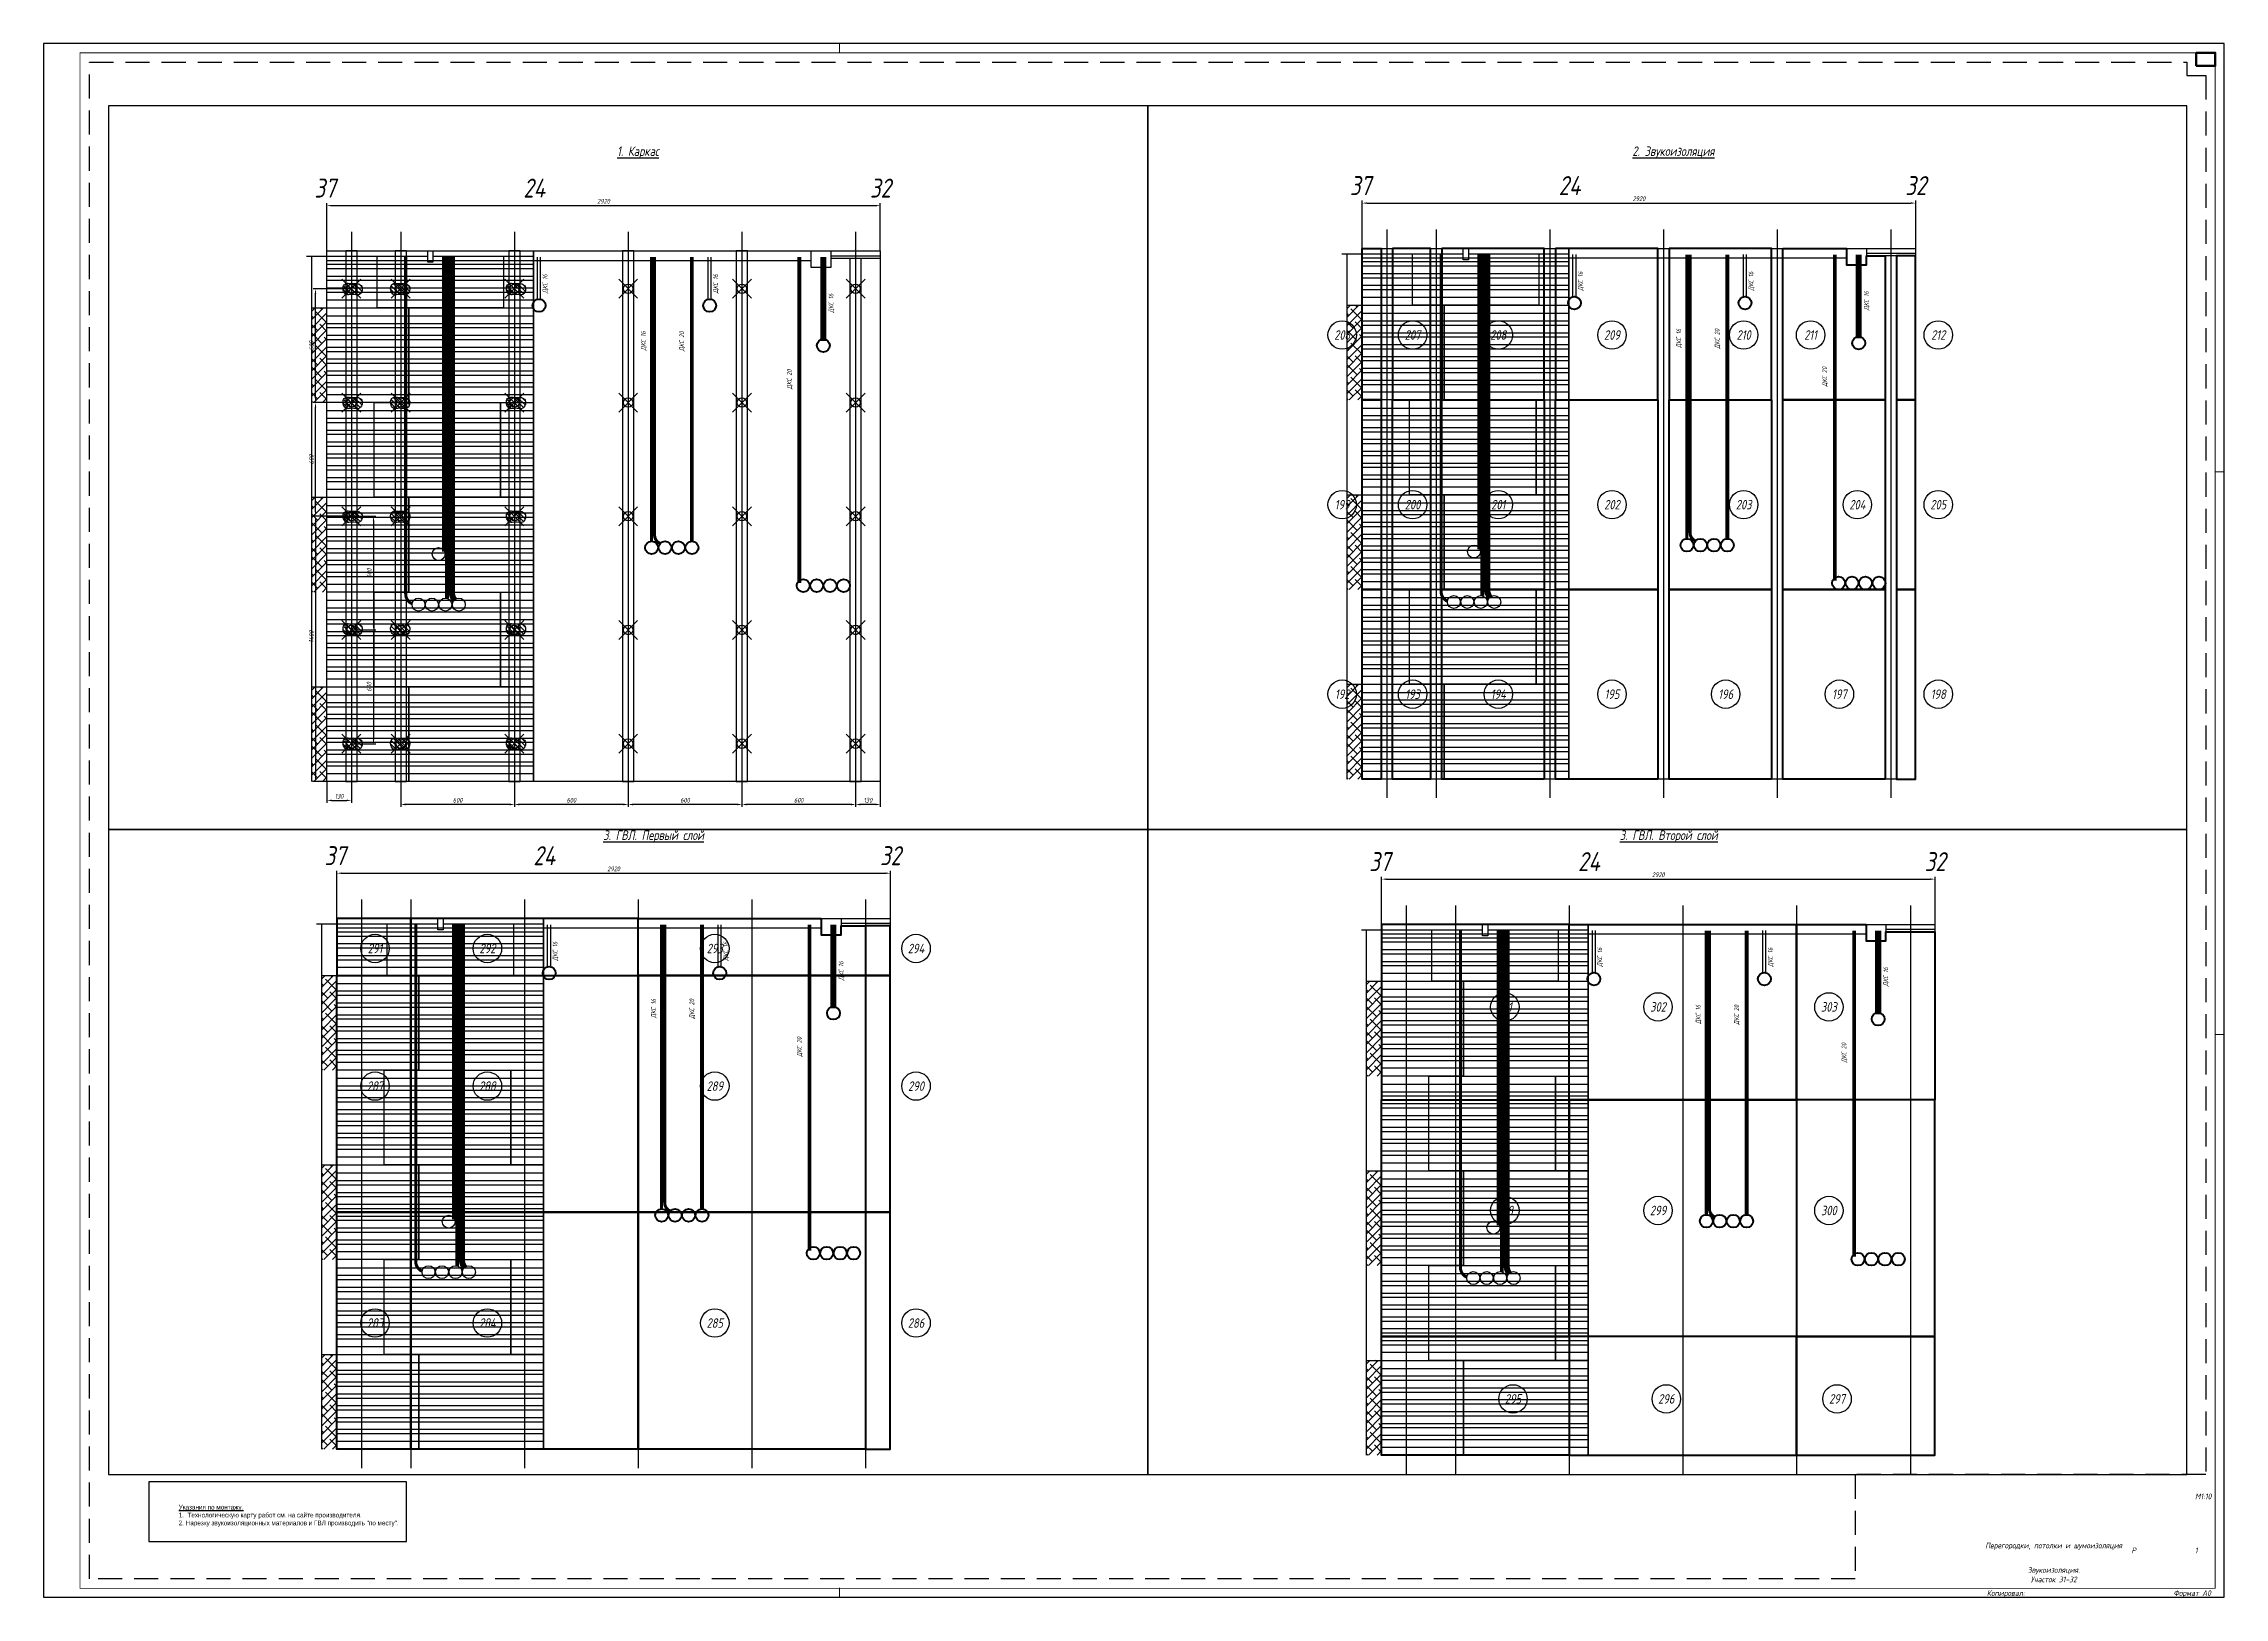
# Paper-space layout 'уч 31-32' of a CAD drawing. Header units: millimetres. Extents: x 0 to 1151, y 10 to 829.
# The model-space entities are those that its viewports show. They can reach past a viewport. Long polylines and large blocks are cut down to what shows.
import ezdxf
from ezdxf.enums import TextEntityAlignment as Align

# ---------------------------------------------------------------- set-up
doc = ezdxf.new("R2010")
doc.units = ezdxf.units.MM
doc.header["$PDMODE"] = 35
doc.header["$PDSIZE"] = 50
doc.linetypes.add('DASHDOT', pattern=[25.4, 12.7, -6.35, 0, -6.35])
doc.linetypes.add('DASHED', pattern=[19.05, 12.7, -6.35])
for name, color, linetype in [('01 Черновое', 7, 'Continuous'), ('02 Розетки', 7, 'Continuous'), ('02 ЭОМ и СС', 7, 'Continuous'), ('03 Потолок', 7, 'Continuous'), ('04 Освещение', 7, 'Continuous'), ('05 Слаботочка', 7, 'Continuous'), ('06 Авт-ка климата', 7, 'Continuous'), ('101 Крепление', 7, 'Continuous'), ('101 Крепление размеры', 7, 'Continuous'), ('102 Звукоизоляция', 7, 'Continuous'), ('103 ГВЛ слой 1', 7, 'Continuous'), ('104 ГВЛ слой 2', 7, 'Continuous'), ('stamp', 7, 'Continuous')]:
    doc.layers.add(name, color=color, linetype=linetype)
doc.layers.add('100 noprint', color=1, linetype='Continuous', plot=False)
doc.styles.get("Standard").update_dxf_attribs({"font": 'arial.ttf'})
doc.styles.add('ГОСТ-ISOCPEUR', font='isocpeui.ttf', dxfattribs={"width": 0.8})
doc.dimstyles.new('ISO-25', dxfattribs={"dimtxt": 2.5, "dimasz": 2.5, "dimexe": 1.25, "dimexo": 0.625, "dimtad": 1, "dimtxsty": 'Standard', "dimcen": 2.5, "dimadec": 0, "dimazin": 0, "dimtfac": 1, "dimtmove": 0, "dimatfit": 3, "dimfxl": 1, "dimarcsym": 0})

psp = doc.layouts.new('уч 31-32')

# ---------------------------------------------------------------- texts
at = {"layer": 'stamp', "linetype": 'Continuous', "lineweight": 35, "style": 'ГОСТ-ISOCPEUR', "width": 0.8}
psp.add_text('М1:10', height=3, dxfattribs=at).set_placement((1143.9, 61.3), align=Align.RIGHT)
at = {"layer": 'stamp', "lineweight": 35, "style": 'ГОСТ-ISOCPEUR', "width": 0.8}
for s, p in [('Копировал:', (1025.4, 10.3)), ('Формат А0', (1123.9, 10.3))]:
    psp.add_text(s, height=3, dxfattribs=at).set_placement(p)
at = {"layer": 'stamp', "ltscale": 100, "style": 'ГОСТ-ISOCPEUR'}
for s, insert, char_height, width, attachment_point in [('{\\pxqc;\\L1. Каркас}', (313.6, 768.7), 5, 57.169, 8), ('{\\pxqc;\\L2. Звукоизоляция}', (860, 768.7), 5, 57.169, 8), ('{\\pxqc;\\L3. ГВЛ. Первый слой}', (321.9, 407.8), 5, 73.764, 8), ('{\\pxqc;\\L3. ГВЛ. Второй слой}', (857.6, 407.8), 5, 73.764, 8), ('{\\pxqc;Р}', (1092.9, 34.3), 3, 20, 4), ('\\pxqc;1', (1125.9, 34.3), 3, 20, 4)]:
    psp.add_mtext(s, dxfattribs=dict(at, insert=insert, char_height=char_height, width=width, attachment_point=attachment_point))
at = {"layer": 'stamp', "lineweight": 35, "char_height": 3, "width": 70.157, "attachment_point": 5, "style": 'ГОСТ-ISOCPEUR'}
for s, insert in [('{Перегородки, потолки и шумоизоляция}', (1060.7, 36.5)), ('{Звукоизоляция.\\PУчасток 31-32}', (1060.7, 21.5))]:
    psp.add_mtext(s, dxfattribs=dict(at, insert=insert))

msp = doc.modelspace()

# ---------------------------------------------------------------- texts
at = {"insert": (-58925.764, -28440.575), "char_height": 500, "width": 28925.35127, "attachment_point": 1, "style": 'ГОСТ-ISOCPEUR'}
msp.add_mtext('{\\fUbuntu|b0|i0|c0|p34;\\LУказания по монтажу.\\P\\l1.  Технологическую карту работ см. на сайте производителя.\\P2. Нарезку звукоизоляционных материалов и ГВЛ производить "по месту".}', dxfattribs=at)
at = {"layer": '01 Черновое', "style": 'ГОСТ-ISOCPEUR', "width": 0.8}
for s, p in [('37', (118035.72, 3226.61)), ('24', (119138.849, 3226.61)), ('32', (120965.907, 3226.61))]:
    msp.add_text(s, height=100, dxfattribs=at).set_placement(p, align=Align.MIDDLE)
at = {"layer": '02 Розетки', "char_height": 25, "width": 270.31285, "attachment_point": 7, "rotation": 90, "style": 'ГОСТ-ISOCPEUR'}
for insert in [(119935.135, 2365.706), (120502.135, 2165.706)]:
    msp.add_mtext('{ДКС 20}', dxfattribs=dict(at, insert=insert))
at = {"layer": '05 Слаботочка', "char_height": 25, "width": 270.31285, "rotation": 90, "style": 'ГОСТ-ISOCPEUR'}
for insert, attachment_point in [((119183.439, 2671.342), 1), ((120083.439, 2671.342), 1), ((119732.583, 2369.687), 7)]:
    msp.add_mtext('{ДКС 16}', dxfattribs=dict(at, insert=insert, attachment_point=attachment_point))
at = {"layer": '06 Авт-ка климата', "insert": (120692.526, 2568.2), "char_height": 25, "width": 270.31285, "attachment_point": 1, "rotation": 90, "style": 'ГОСТ-ISOCPEUR'}
msp.add_mtext('{ДКС 16}', dxfattribs=at)
at = {"layer": '102 Звукоизоляция', "color": 74, "style": 'ГОСТ-ISOCPEUR', "width": 0.8}
for s, p in [('206', (117938.96, 2438.157)), ('207', (118310.376, 2438.157)), ('208', (118762.582, 2438.157)), ('209', (119362.582, 2438.157)), ('210', (120057.412, 2438.157)), ('211', (120410.459, 2438.157)), ('212', (121084.146, 2438.157)), ('199', (117938.96, 1542.955)), ('200', (118310.376, 1542.955)), ('201', (118762.582, 1542.955)), ('202', (119362.582, 1542.955)), ('203', (120057.412, 1542.955)), ('204', (120657.412, 1542.955)), ('205', (121084.146, 1542.955)), ('192', (117938.96, 542.955)), ('193', (118310.376, 542.955)), ('194', (118762.582, 542.955)), ('195', (119362.582, 542.955)), ('196', (119962.582, 542.955)), ('197', (120562.582, 542.955)), ('198', (121084.146, 542.955))]:
    msp.add_text(s, height=50, dxfattribs=at).set_placement(p, align=Align.MIDDLE)
at = {"layer": '103 ГВЛ слой 1', "color": 6, "style": 'ГОСТ-ISOCPEUR', "width": 0.8}
for s, p in [('291', (118245.964, 2736.83)), ('292', (118838.839, 2736.83)), ('293', (120038.839, 2736.83)), ('294', (121100.734, 2736.83)), ('287', (118245.964, 2010.79)), ('288', (118838.839, 2010.79)), ('289', (120038.839, 2010.79)), ('290', (121100.734, 2010.79)), ('283', (118245.964, 760.79)), ('284', (118838.839, 760.79)), ('285', (120038.839, 760.79)), ('286', (121100.734, 760.79))]:
    msp.add_text(s, height=50, dxfattribs=at).set_placement(p, align=Align.MIDDLE)
at = {"layer": '104 ГВЛ слой 2', "color": 3, "style": 'ГОСТ-ISOCPEUR', "width": 0.8}
for s, p in [('301', (118694.761, 2460.033)), ('302', (119503.53, 2460.033)), ('303', (120404.907, 2460.033)), ('298', (118694.761, 1385.79)), ('299', (119503.53, 1385.79)), ('300', (120404.907, 1385.79)), ('295', (118737.978, 391.807)), ('296', (119546.747, 391.807)), ('297', (120448.123, 391.807))]:
    msp.add_text(s, height=50, dxfattribs=at).set_placement(p, align=Align.MIDDLE)

# ---------------------------------------------------------------- blocks, each defined once
blk = doc.blocks.new('*D393')
at = {"layer": '101 Крепление размеры', "color": 0, "lineweight": -2}
for p, q in [((118175, 1495), (117973, 1495)), ((117985, 1470), (117985, 120)), ((118175, 95), (117973, 95))]:
    blk.add_line(p, q, dxfattribs=at)
at = {"layer": '101 Крепление размеры', "color": 0}
for points in [[(117989, 1470), (117981, 1470), (117985, 1495)], [(117981, 120), (117989, 120), (117985, 95)]]:
    blk.add_solid(points, dxfattribs=at)
at = {"layer": 'Defpoints', "color": 0}
for p in [(118175, 1495), (117985, 95), (118175, 95)]:
    blk.add_point(p, dxfattribs=at)
at = {"layer": '101 Крепление размеры', "color": 0, "insert": (117963, 860), "char_height": 25, "attachment_point": 5, "rotation": 90, "style": 'ГОСТ-ISOCPEUR'}
blk.add_mtext('1400', dxfattribs=at)
blk = doc.blocks.new('*D394')
at = {"layer": '101 Крепление размеры', "color": 0, "lineweight": -2}
for p, q in [((118175, 2095), (117973, 2095)), ((117985, 1520), (117985, 2070)), ((118175, 1495), (117973, 1495))]:
    blk.add_line(p, q, dxfattribs=at)
at = {"layer": '101 Крепление размеры', "color": 0}
for points in [[(117989, 2070), (117981, 2070), (117985, 2095)], [(117981, 1520), (117989, 1520), (117985, 1495)]]:
    blk.add_solid(points, dxfattribs=at)
at = {"layer": 'Defpoints', "color": 0}
for p in [(117985, 2095), (118175, 2095), (118175, 1495)]:
    blk.add_point(p, dxfattribs=at)
at = {"layer": '101 Крепление размеры', "color": 0, "insert": (117963, 1795), "char_height": 25, "attachment_point": 5, "rotation": 90, "style": 'ГОСТ-ISOCPEUR'}
blk.add_mtext('600', dxfattribs=at)
blk = doc.blocks.new('*D395')
at = {"layer": '101 Крепление размеры', "color": 0, "lineweight": -2}
for p, q in [((118175, 2695), (117973, 2695)), ((117985, 2120), (117985, 2670)), ((118175, 2095), (117973, 2095))]:
    blk.add_line(p, q, dxfattribs=at)
at = {"layer": '101 Крепление размеры', "color": 0}
for points in [[(117989, 2670), (117981, 2670), (117985, 2695)], [(117981, 2120), (117989, 2120), (117985, 2095)]]:
    blk.add_solid(points, dxfattribs=at)
at = {"layer": 'Defpoints', "color": 0}
for p in [(117985, 2695), (118175, 2695), (118175, 2095)]:
    blk.add_point(p, dxfattribs=at)
at = {"layer": '101 Крепление размеры', "color": 0, "insert": (117963, 2395), "char_height": 25, "attachment_point": 5, "rotation": 90, "style": 'ГОСТ-ISOCPEUR'}
blk.add_mtext('600', dxfattribs=at)
blk = doc.blocks.new('*D396')
at = {"layer": '101 Крепление размеры', "color": 0, "lineweight": -2}
for p, q in [((118174, 1495), (118303, 1495)), ((118291, 1470), (118291, 920)), ((118175, 895), (118303, 895))]:
    blk.add_line(p, q, dxfattribs=at)
at = {"layer": '101 Крепление размеры', "color": 0}
for points in [[(118295, 1470), (118287, 1470), (118291, 1495)], [(118287, 920), (118295, 920), (118291, 895)]]:
    blk.add_solid(points, dxfattribs=at)
at = {"layer": 'Defpoints', "color": 0}
for p in [(118174, 1495), (118175, 895), (118291, 895)]:
    blk.add_point(p, dxfattribs=at)
at = {"layer": '101 Крепление размеры', "color": 0, "insert": (118268, 1195), "char_height": 25, "attachment_point": 5, "rotation": 90, "style": 'ГОСТ-ISOCPEUR'}
blk.add_mtext('600', dxfattribs=at)
blk = doc.blocks.new('*D397')
at = {"layer": '101 Крепление размеры', "color": 0, "lineweight": -2}
for p, q in [((118175, 895), (118303, 895)), ((118291, 870), (118291, 320)), ((118175, 295), (118303, 295))]:
    blk.add_line(p, q, dxfattribs=at)
at = {"layer": '101 Крепление размеры', "color": 0}
for points in [[(118295, 870), (118287, 870), (118291, 895)], [(118287, 320), (118295, 320), (118291, 295)]]:
    blk.add_solid(points, dxfattribs=at)
at = {"layer": 'Defpoints', "color": 0}
for p in [(118175, 895), (118175, 295), (118291, 295)]:
    blk.add_point(p, dxfattribs=at)
at = {"layer": '101 Крепление размеры', "color": 0, "insert": (118268, 595), "char_height": 25, "attachment_point": 5, "rotation": 90, "style": 'ГОСТ-ISOCPEUR'}
blk.add_mtext('600', dxfattribs=at)
blk = doc.blocks.new('*D398')
at = {"layer": '101 Крепление размеры', "color": 0, "lineweight": -2}
for p, q in [((118045, 95), (118045, -17)), ((118175, 95), (118175, -17)), ((118070, -4), (118150, -4))]:
    blk.add_line(p, q, dxfattribs=at)
at = {"layer": '101 Крепление размеры', "color": 0}
for points in [[(118070, 0), (118070, -8), (118045, -4)], [(118150, -8), (118150, 0), (118175, -4)]]:
    blk.add_solid(points, dxfattribs=at)
at = {"layer": 'Defpoints', "color": 0}
for p in [(118045, 95), (118175, 95), (118175, -4)]:
    blk.add_point(p, dxfattribs=at)
at = {"layer": '101 Крепление размеры', "color": 0, "insert": (118110, 18), "char_height": 25, "attachment_point": 5, "style": 'ГОСТ-ISOCPEUR'}
blk.add_mtext('130', dxfattribs=at)
blk = doc.blocks.new('*D399')
at = {"layer": '101 Крепление размеры', "color": 0, "lineweight": -2}
for p, q in [((120835, 95), (120835, -38)), ((120965, 95), (120965, -38)), ((120940, -26), (120860, -26))]:
    blk.add_line(p, q, dxfattribs=at)
at = {"layer": '101 Крепление размеры', "color": 0}
for points in [[(120860, -21), (120860, -30), (120835, -26)], [(120940, -30), (120940, -21), (120965, -26)]]:
    blk.add_solid(points, dxfattribs=at)
at = {"layer": 'Defpoints', "color": 0}
for p in [(120835, 95), (120965, 95), (120835, -26)]:
    blk.add_point(p, dxfattribs=at)
at = {"layer": '101 Крепление размеры', "color": 0, "insert": (120900, -3), "char_height": 25, "attachment_point": 5, "style": 'ГОСТ-ISOCPEUR'}
blk.add_mtext('130', dxfattribs=at)
blk = doc.blocks.new('*D400')
at = {"layer": '101 Крепление размеры', "color": 0, "lineweight": -2}
for p, q in [((120235, 95), (120235, -38)), ((120835, 95), (120835, -38)), ((120810, -26), (120260, -26))]:
    blk.add_line(p, q, dxfattribs=at)
at = {"layer": '101 Крепление размеры', "color": 0}
for points in [[(120260, -21), (120260, -30), (120235, -26)], [(120810, -30), (120810, -21), (120835, -26)]]:
    blk.add_solid(points, dxfattribs=at)
at = {"layer": 'Defpoints', "color": 0}
for p in [(120235, 95), (120835, 95), (120235, -26)]:
    blk.add_point(p, dxfattribs=at)
at = {"layer": '101 Крепление размеры', "color": 0, "insert": (120535, -3), "char_height": 25, "attachment_point": 5, "style": 'ГОСТ-ISOCPEUR'}
blk.add_mtext('600', dxfattribs=at)
blk = doc.blocks.new('*D401')
at = {"layer": '101 Крепление размеры', "color": 0, "lineweight": -2}
for p, q in [((119635, 95), (119635, -38)), ((120235, 95), (120235, -38)), ((120210, -26), (119660, -26))]:
    blk.add_line(p, q, dxfattribs=at)
at = {"layer": '101 Крепление размеры', "color": 0}
for points in [[(119660, -21), (119660, -30), (119635, -26)], [(120210, -30), (120210, -21), (120235, -26)]]:
    blk.add_solid(points, dxfattribs=at)
at = {"layer": 'Defpoints', "color": 0}
for p in [(119635, 95), (120235, 95), (119635, -26)]:
    blk.add_point(p, dxfattribs=at)
at = {"layer": '101 Крепление размеры', "color": 0, "insert": (119935, -3), "char_height": 25, "attachment_point": 5, "style": 'ГОСТ-ISOCPEUR'}
blk.add_mtext('600', dxfattribs=at)
blk = doc.blocks.new('*D402')
at = {"layer": '101 Крепление размеры', "color": 0, "lineweight": -2}
for p, q in [((119035, 95), (119035, -38)), ((119635, 95), (119635, -38)), ((119610, -26), (119060, -26))]:
    blk.add_line(p, q, dxfattribs=at)
at = {"layer": '101 Крепление размеры', "color": 0}
for points in [[(119060, -21), (119060, -30), (119035, -26)], [(119610, -30), (119610, -21), (119635, -26)]]:
    blk.add_solid(points, dxfattribs=at)
at = {"layer": 'Defpoints', "color": 0}
for p in [(119035, 95), (119635, 95), (119035, -26)]:
    blk.add_point(p, dxfattribs=at)
at = {"layer": '101 Крепление размеры', "color": 0, "insert": (119335, -3), "char_height": 25, "attachment_point": 5, "style": 'ГОСТ-ISOCPEUR'}
blk.add_mtext('600', dxfattribs=at)
blk = doc.blocks.new('*D403')
at = {"layer": '101 Крепление размеры', "color": 0, "lineweight": -2}
for p, q in [((118435, 95), (118435, -38)), ((119035, 95), (119035, -38)), ((119010, -26), (118460, -26))]:
    blk.add_line(p, q, dxfattribs=at)
at = {"layer": '101 Крепление размеры', "color": 0}
for points in [[(118460, -21), (118460, -30), (118435, -26)], [(119010, -30), (119010, -21), (119035, -26)]]:
    blk.add_solid(points, dxfattribs=at)
at = {"layer": 'Defpoints', "color": 0}
for p in [(118435, 95), (119035, 95), (118435, -26)]:
    blk.add_point(p, dxfattribs=at)
at = {"layer": '101 Крепление размеры', "color": 0, "insert": (118735, -3), "char_height": 25, "attachment_point": 5, "style": 'ГОСТ-ISOCPEUR'}
blk.add_mtext('600', dxfattribs=at)
blk = doc.blocks.new('*D418')
at = {"layer": '01 Черновое', "color": 0, "lineweight": -2}
for p, q in [((118045, 2895), (118045, 3147)), ((118070, 3134), (120940, 3134)), ((120965, 2895), (120965, 3147))]:
    blk.add_line(p, q, dxfattribs=at)
at = {"layer": '01 Черновое', "color": 0}
for points in [[(118070, 3138), (118070, 3130), (118045, 3134)], [(120940, 3130), (120940, 3138), (120965, 3134)]]:
    blk.add_solid(points, dxfattribs=at)
at = {"layer": 'Defpoints', "color": 0}
for p in [(120965, 3134), (118045, 2895), (120965, 2895)]:
    blk.add_point(p, dxfattribs=at)
at = {"layer": '01 Черновое', "color": 0, "insert": (119505, 3157), "char_height": 25, "attachment_point": 5, "style": 'ГОСТ-ISOCPEUR'}
blk.add_mtext('2920', dxfattribs=at)

# ---------------------------------------------------------------- dimensions: what is measured, and where the dimension line sits
at = {"layer": '01 Черновое'}
dim = msp.add_linear_dim(base=(120964.702, 3134.111), p1=(118044.702, 2895.176), p2=(120964.702, 2895.176), dimstyle='ISO-25', override={"dimtxt": 25, "dimasz": 25, "dimexe": 12.5, "dimexo": 0, "dimgap": 10, "dimtxsty": 'ГОСТ-ISOCPEUR'}, dxfattribs=at)
dim.commit()
dim.dimension.update_dxf_attribs({"geometry": '*D418', "text_midpoint": (119504.702, 3156.611)})
at = {"layer": '101 Крепление размеры'}
for base, p1, p2, picture, middle in [((117985.025, 2695.176), (118174.702, 2095.176), (118174.702, 2695.176), '*D395', (117962.525, 2395.176)), ((117985.025, 2095.176), (118174.702, 1495.176), (118174.702, 2095.176), '*D394', (117962.525, 1795.176)), ((118290.903, 895.176), (118174.077, 1495.176), (118174.702, 895.176), '*D396', (118268.403, 1195.176)), ((118290.903, 295.176), (118174.702, 895.176), (118174.702, 295.176), '*D397', (118268.403, 595.176))]:
    dim = msp.add_linear_dim(base=base, p1=p1, p2=p2, angle=90, dimstyle='ISO-25', override={"dimtxt": 25, "dimasz": 25, "dimexe": 12.5, "dimexo": 0, "dimgap": 10, "dimlfac": 1, "dimtxsty": 'ГОСТ-ISOCPEUR'}, dxfattribs=at)
    dim.commit()
    dim.dimension.update_dxf_attribs({"geometry": picture, "text_midpoint": middle})
dim = msp.add_linear_dim(base=(117985.025, 95.176), p1=(118174.702, 1495.176), p2=(118174.702, 95.176), angle=90, dimstyle='ISO-25', override={"dimtxt": 25, "dimasz": 25, "dimexe": 12.5, "dimexo": 0, "dimgap": 10, "dimlfac": 1, "dimtxsty": 'ГОСТ-ISOCPEUR'}, dxfattribs=at)
dim.commit()
dim.dimension.update_dxf_attribs({"geometry": '*D393', "text_midpoint": (117985.025, 859.707), "dimtype": 160})
for base, p1, p2, picture, middle in [((118174.702, -4.283), (118044.702, 95.176), (118174.702, 95.176), '*D398', (118109.702, 18.217)), ((118434.702, -25.663), (119034.702, 95.176), (118434.702, 95.176), '*D403', (118734.702, -3.163)), ((119034.702, -25.663), (119634.702, 95.176), (119034.702, 95.176), '*D402', (119334.702, -3.163)), ((119634.702, -25.663), (120234.702, 95.176), (119634.702, 95.176), '*D401', (119934.702, -3.163)), ((120234.702, -25.663), (120834.702, 95.176), (120234.702, 95.176), '*D400', (120534.702, -3.163)), ((120834.702, -25.663), (120964.702, 95.176), (120834.702, 95.176), '*D399', (120899.702, -3.163))]:
    dim = msp.add_linear_dim(base=base, p1=p1, p2=p2, dimstyle='ISO-25', override={"dimtxt": 25, "dimasz": 25, "dimexe": 12.5, "dimexo": 0, "dimgap": 10, "dimtxsty": 'ГОСТ-ISOCPEUR'}, dxfattribs=at)
    dim.commit()
    dim.dimension.update_dxf_attribs({"geometry": picture, "text_midpoint": middle})

# ---------------------------------------------------------------- hatches: boundary and pattern name
at = {"layer": '01 Черновое'}
h = msp.add_hatch(dxfattribs=at)
h.set_pattern_fill('ANSI38', color=256, scale=10, style=0)
h.set_pattern_definition([(45, (52036.19, 70858.977), (-22.45064, 22.45064), []), (135, (52036.19, 70858.977), (-67.351921, 22.45064), [79.375, -47.625])])
h.paths.add_polyline_path([(118044.702, 2095.176), (118044.702, 2595.176), (117964.702, 2595.176), (117964.702, 2095.176)])
h = msp.add_hatch(dxfattribs=at)
h.set_pattern_fill('ANSI38', color=256, scale=10, style=0)
h.set_pattern_definition([(45, (52036.19, 69858.977), (-22.45064, 22.45064), []), (135, (52036.19, 69858.977), (-67.351921, 22.45064), [79.375, -47.625])])
h.paths.add_polyline_path([(118044.702, 1095.176), (118044.702, 1595.176), (117964.702, 1595.176), (117964.702, 1095.176)])
h = msp.add_hatch(dxfattribs=at)
h.set_pattern_fill('ANSI38', color=256, scale=10, style=0)
h.set_pattern_definition([(45, (52036.19, 68858.977), (-22.45064, 22.45064), []), (135, (52036.19, 68858.977), (-67.351921, 22.45064), [79.375, -47.625])])
h.paths.add_polyline_path([(118044.702, 95.176), (118044.702, 595.176), (117964.702, 595.176), (117964.702, 95.176)])
at = {"layer": '101 Крепление'}
h = msp.add_hatch(dxfattribs=at)
h.set_pattern_fill('ANSI31', color=5, scale=5, angle=180, style=0)
h.set_pattern_definition([(135, (118392.691, 162.156), (11.22532, 11.22532), [])])
edge = h.paths.add_edge_path()
edge.add_spline(control_points=[(118231.854, 2695.519), (118231.854, 2703.549), (118217.055, 2729.354), (118179.539, 2718.651), (118145.486, 2728.524), (118127.637, 2705.809), (118131.771, 2683.132), (118146.626, 2657.215), (118180.416, 2671.062), (118218.143, 2654.421), (118231.854, 2684.303), (118231.854, 2695.519)], knot_values=[0, 0, 0, 0, 24.090393643, 73.187847538, 99.987785304, 121.688894079, 145.296588192, 167.746437552, 198.185834225, 237.512893884, 271.160901543, 271.160901543, 271.160901543, 271.160901543], degree=3, periodic=1)
h = msp.add_hatch(dxfattribs=at)
h.set_pattern_fill('ANSI31', color=5, scale=5, angle=180, style=0)
h.set_pattern_definition([(135, (118643.547, 162.156), (11.22532, 11.22532), [])])
edge = h.paths.add_edge_path()
edge.add_spline(control_points=[(118482.71, 2695.519), (118482.71, 2703.549), (118467.911, 2729.354), (118430.396, 2718.651), (118396.342, 2728.524), (118378.493, 2705.809), (118382.627, 2683.132), (118397.482, 2657.215), (118431.272, 2671.062), (118468.999, 2654.421), (118482.71, 2684.303), (118482.71, 2695.519)], knot_values=[0, 0, 0, 0, 24.090393643, 73.187847538, 99.987785304, 121.688894079, 145.296588192, 167.746437552, 198.185834225, 237.512893884, 271.160901543, 271.160901543, 271.160901543, 271.160901543], degree=3, periodic=1)
h = msp.add_hatch(dxfattribs=at)
h.set_pattern_fill('ANSI31', color=5, scale=5, angle=180, style=0)
h.set_pattern_definition([(135, (119254.504, 162.156), (11.22532, 11.22532), [])])
edge = h.paths.add_edge_path()
edge.add_spline(control_points=[(119093.666, 2695.519), (119093.666, 2703.549), (119078.867, 2729.354), (119041.352, 2718.651), (119007.299, 2728.524), (118989.449, 2705.809), (118993.583, 2683.132), (119008.438, 2657.215), (119042.229, 2671.062), (119079.956, 2654.421), (119093.666, 2684.303), (119093.666, 2695.519)], knot_values=[0, 0, 0, 0, 24.090393643, 73.187847538, 99.987785304, 121.688894079, 145.296588192, 167.746437552, 198.185834225, 237.512893884, 271.160901543, 271.160901543, 271.160901543, 271.160901543], degree=3, periodic=1)
h = msp.add_hatch(dxfattribs=at)
h.set_pattern_fill('ANSI31', color=5, scale=5, angle=180, style=0)
h.set_pattern_definition([(135, (118392.691, -438.432), (11.22532, 11.22532), [])])
edge = h.paths.add_edge_path()
edge.add_spline(control_points=[(118231.854, 2094.93), (118231.854, 2102.96), (118217.055, 2128.766), (118179.539, 2118.062), (118145.486, 2127.935), (118127.637, 2105.221), (118131.771, 2082.544), (118146.626, 2056.626), (118180.416, 2070.473), (118218.143, 2053.833), (118231.854, 2083.714), (118231.854, 2094.93)], knot_values=[0, 0, 0, 0, 24.090393643, 73.187847538, 99.987785304, 121.688894079, 145.296588192, 167.746437552, 198.185834225, 237.512893884, 271.160901543, 271.160901543, 271.160901543, 271.160901543], degree=3, periodic=1)
h = msp.add_hatch(dxfattribs=at)
h.set_pattern_fill('ANSI31', color=5, scale=5, angle=180, style=0)
h.set_pattern_definition([(135, (118643.547, -438.432), (11.22532, 11.22532), [])])
edge = h.paths.add_edge_path()
edge.add_spline(control_points=[(118482.71, 2094.93), (118482.71, 2102.96), (118467.911, 2128.766), (118430.396, 2118.062), (118396.342, 2127.935), (118378.493, 2105.221), (118382.627, 2082.544), (118397.482, 2056.626), (118431.272, 2070.473), (118468.999, 2053.833), (118482.71, 2083.714), (118482.71, 2094.93)], knot_values=[0, 0, 0, 0, 24.090393643, 73.187847538, 99.987785304, 121.688894079, 145.296588192, 167.746437552, 198.185834225, 237.512893884, 271.160901543, 271.160901543, 271.160901543, 271.160901543], degree=3, periodic=1)
h = msp.add_hatch(dxfattribs=at)
h.set_pattern_fill('ANSI31', color=5, scale=5, angle=180, style=0)
h.set_pattern_definition([(135, (119254.504, -438.432), (11.22532, 11.22532), [])])
edge = h.paths.add_edge_path()
edge.add_spline(control_points=[(119093.666, 2094.93), (119093.666, 2102.96), (119078.867, 2128.766), (119041.352, 2118.062), (119007.299, 2127.935), (118989.449, 2105.221), (118993.583, 2082.544), (119008.438, 2056.626), (119042.229, 2070.473), (119079.956, 2053.833), (119093.666, 2083.714), (119093.666, 2094.93)], knot_values=[0, 0, 0, 0, 24.090393643, 73.187847538, 99.987785304, 121.688894079, 145.296588192, 167.746437552, 198.185834225, 237.512893884, 271.160901543, 271.160901543, 271.160901543, 271.160901543], degree=3, periodic=1)
h = msp.add_hatch(dxfattribs=at)
h.set_pattern_fill('ANSI31', color=5, scale=5, angle=180, style=0)
h.set_pattern_definition([(135, (118392.691, -1039.02), (11.22532, 11.22532), [])])
edge = h.paths.add_edge_path()
edge.add_spline(control_points=[(118231.854, 1494.342), (118231.854, 1502.372), (118217.055, 1528.177), (118179.539, 1517.474), (118145.486, 1527.347), (118127.637, 1504.633), (118131.771, 1481.955), (118146.626, 1456.038), (118180.416, 1469.885), (118218.143, 1453.244), (118231.854, 1483.126), (118231.854, 1494.342)], knot_values=[0, 0, 0, 0, 24.090393643, 73.187847538, 99.987785304, 121.688894079, 145.296588192, 167.746437552, 198.185834225, 237.512893884, 271.160901543, 271.160901543, 271.160901543, 271.160901543], degree=3, periodic=1)
h = msp.add_hatch(dxfattribs=at)
h.set_pattern_fill('ANSI31', color=5, scale=5, angle=180, style=0)
h.set_pattern_definition([(135, (118643.547, -1039.02), (11.22532, 11.22532), [])])
edge = h.paths.add_edge_path()
edge.add_spline(control_points=[(118482.71, 1494.342), (118482.71, 1502.372), (118467.911, 1528.177), (118430.396, 1517.474), (118396.342, 1527.347), (118378.493, 1504.633), (118382.627, 1481.955), (118397.482, 1456.038), (118431.272, 1469.885), (118468.999, 1453.244), (118482.71, 1483.126), (118482.71, 1494.342)], knot_values=[0, 0, 0, 0, 24.090393643, 73.187847538, 99.987785304, 121.688894079, 145.296588192, 167.746437552, 198.185834225, 237.512893884, 271.160901543, 271.160901543, 271.160901543, 271.160901543], degree=3, periodic=1)
h = msp.add_hatch(dxfattribs=at)
h.set_pattern_fill('ANSI31', color=5, scale=5, angle=180, style=0)
h.set_pattern_definition([(135, (119254.504, -1039.02), (11.22532, 11.22532), [])])
edge = h.paths.add_edge_path()
edge.add_spline(control_points=[(119093.666, 1494.342), (119093.666, 1502.372), (119078.867, 1528.177), (119041.352, 1517.474), (119007.299, 1527.347), (118989.449, 1504.633), (118993.583, 1481.955), (119008.438, 1456.038), (119042.229, 1469.885), (119079.956, 1453.244), (119093.666, 1483.126), (119093.666, 1494.342)], knot_values=[0, 0, 0, 0, 24.090393643, 73.187847538, 99.987785304, 121.688894079, 145.296588192, 167.746437552, 198.185834225, 237.512893884, 271.160901543, 271.160901543, 271.160901543, 271.160901543], degree=3, periodic=1)
h = msp.add_hatch(dxfattribs=at)
h.set_pattern_fill('ANSI31', color=5, scale=5, angle=180, style=0)
h.set_pattern_definition([(135, (118392.691, -1633.287), (11.22532, 11.22532), [])])
edge = h.paths.add_edge_path()
edge.add_spline(control_points=[(118231.854, 900.076), (118231.854, 908.106), (118217.055, 933.911), (118179.539, 923.208), (118145.486, 933.081), (118127.637, 910.366), (118131.771, 887.689), (118146.626, 861.772), (118180.416, 875.619), (118218.143, 858.978), (118231.854, 888.86), (118231.854, 900.076)], knot_values=[0, 0, 0, 0, 24.090393643, 73.187847538, 99.987785304, 121.688894079, 145.296588192, 167.746437552, 198.185834225, 237.512893884, 271.160901543, 271.160901543, 271.160901543, 271.160901543], degree=3, periodic=1)
h = msp.add_hatch(dxfattribs=at)
h.set_pattern_fill('ANSI31', color=5, scale=5, angle=180, style=0)
h.set_pattern_definition([(135, (118643.547, -1633.287), (11.22532, 11.22532), [])])
edge = h.paths.add_edge_path()
edge.add_spline(control_points=[(118482.71, 900.076), (118482.71, 908.106), (118467.911, 933.911), (118430.396, 923.208), (118396.342, 933.081), (118378.493, 910.366), (118382.627, 887.689), (118397.482, 861.772), (118431.272, 875.619), (118468.999, 858.978), (118482.71, 888.86), (118482.71, 900.076)], knot_values=[0, 0, 0, 0, 24.090393643, 73.187847538, 99.987785304, 121.688894079, 145.296588192, 167.746437552, 198.185834225, 237.512893884, 271.160901543, 271.160901543, 271.160901543, 271.160901543], degree=3, periodic=1)
h = msp.add_hatch(dxfattribs=at)
h.set_pattern_fill('ANSI31', color=5, scale=5, angle=180, style=0)
h.set_pattern_definition([(135, (119254.504, -1633.287), (11.22532, 11.22532), [])])
edge = h.paths.add_edge_path()
edge.add_spline(control_points=[(119093.666, 900.076), (119093.666, 908.106), (119078.867, 933.911), (119041.352, 923.208), (119007.299, 933.081), (118989.449, 910.366), (118993.583, 887.689), (119008.438, 861.772), (119042.229, 875.619), (119079.956, 858.978), (119093.666, 888.86), (119093.666, 900.076)], knot_values=[0, 0, 0, 0, 24.090393643, 73.187847538, 99.987785304, 121.688894079, 145.296588192, 167.746437552, 198.185834225, 237.512893884, 271.160901543, 271.160901543, 271.160901543, 271.160901543], degree=3, periodic=1)
h = msp.add_hatch(dxfattribs=at)
h.set_pattern_fill('ANSI31', color=5, scale=5, angle=180, style=0)
h.set_pattern_definition([(135, (118392.691, -2237.036), (11.22532, 11.22532), [])])
edge = h.paths.add_edge_path()
edge.add_spline(control_points=[(118231.854, 296.326), (118231.854, 304.357), (118217.055, 330.162), (118179.539, 319.459), (118145.486, 329.331), (118127.637, 306.617), (118131.771, 283.94), (118146.626, 258.022), (118180.416, 271.87), (118218.143, 255.229), (118231.854, 285.11), (118231.854, 296.326)], knot_values=[0, 0, 0, 0, 24.090393643, 73.187847538, 99.987785304, 121.688894079, 145.296588192, 167.746437552, 198.185834225, 237.512893884, 271.160901543, 271.160901543, 271.160901543, 271.160901543], degree=3, periodic=1)
h = msp.add_hatch(dxfattribs=at)
h.set_pattern_fill('ANSI31', color=5, scale=5, angle=180, style=0)
h.set_pattern_definition([(135, (118643.547, -2237.036), (11.22532, 11.22532), [])])
edge = h.paths.add_edge_path()
edge.add_spline(control_points=[(118482.71, 296.326), (118482.71, 304.357), (118467.911, 330.162), (118430.396, 319.459), (118396.342, 329.331), (118378.493, 306.617), (118382.627, 283.94), (118397.482, 258.022), (118431.272, 271.87), (118468.999, 255.229), (118482.71, 285.11), (118482.71, 296.326)], knot_values=[0, 0, 0, 0, 24.090393643, 73.187847538, 99.987785304, 121.688894079, 145.296588192, 167.746437552, 198.185834225, 237.512893884, 271.160901543, 271.160901543, 271.160901543, 271.160901543], degree=3, periodic=1)
h = msp.add_hatch(dxfattribs=at)
h.set_pattern_fill('ANSI31', color=5, scale=5, angle=180, style=0)
h.set_pattern_definition([(135, (119254.504, -2237.036), (11.22532, 11.22532), [])])
edge = h.paths.add_edge_path()
edge.add_spline(control_points=[(119093.666, 296.326), (119093.666, 304.357), (119078.867, 330.162), (119041.352, 319.459), (119007.299, 329.331), (118989.449, 306.617), (118993.583, 283.94), (119008.438, 258.022), (119042.229, 271.87), (119079.956, 255.229), (119093.666, 285.11), (119093.666, 296.326)], knot_values=[0, 0, 0, 0, 24.090393643, 73.187847538, 99.987785304, 121.688894079, 145.296588192, 167.746437552, 198.185834225, 237.512893884, 271.160901543, 271.160901543, 271.160901543, 271.160901543], degree=3, periodic=1)

# ---------------------------------------------------------------- linework, layer by layer
at = {"layer": '01 Черновое', "linetype": 'DASHDOT', "ltscale": 10}
for p, q in [((118174.702, 2995.176), (118174.702, -4.283)), ((118434.702, 2995.176), (118434.702, -4.283)), ((119034.702, 2995.176), (119034.702, -4.283)), ((119634.702, 2995.176), (119634.702, -4.283)), ((120234.702, 2995.176), (120234.702, -4.283)), ((120834.702, 2995.176), (120834.702, -4.283))]:
    msp.add_line(p, q, dxfattribs=at)
at = {"layer": '01 Черновое'}
for p, q in [((119134.702, 95.176), (119134.702, 2895.176)), ((118577.782, 2865.176), (117937.782, 2865.176)), ((119134.702, 2865.176), (118604.782, 2865.176)), ((117964.702, 2095.176), (117964.702, 2595.176)), ((117964.702, 2595.176), (118044.702, 2595.176)), ((117964.702, 2595.176), (118044.702, 2595.176)), ((117964.702, 2095.176), (117964.702, 2595.176)), ((117964.702, 2595.176), (118044.702, 2595.176)), ((118044.702, 2095.176), (118044.702, 2595.176)), ((118044.702, 2095.176), (118044.702, 2595.176)), ((118477.702, 2595.176), (119134.702, 2595.176)), ((118477.702, 2095.176), (118477.702, 2595.176)), ((118477.702, 2595.176), (119134.702, 2595.176)), ((118477.702, 2595.176), (119134.702, 2595.176)), ((117964.702, 1095.176), (117964.702, 1595.176)), ((117964.702, 1595.176), (118044.702, 1595.176)), ((117964.702, 1595.176), (118044.702, 1595.176)), ((117964.702, 1095.176), (117964.702, 1595.176)), ((117964.702, 1595.176), (118044.702, 1595.176)), ((118044.702, 1095.176), (118044.702, 1595.176)), ((118477.702, 1595.176), (119134.702, 1595.176)), ((118477.702, 1095.176), (118477.702, 1595.176)), ((118477.702, 1595.176), (119134.702, 1595.176)), ((118477.702, 1595.176), (119134.702, 1595.176)), ((117964.702, 595.176), (118044.702, 595.176)), ((117964.702, 95.176), (117964.702, 595.176)), ((118044.702, 95.176), (118044.702, 595.176)), ((118477.702, 595.176), (119134.702, 595.176)), ((118477.702, 95.176), (118477.702, 595.176))]:
    msp.add_line(p, q, dxfattribs=at)
at = {"layer": '01 Черновое', "linetype": 'DASHED', "ltscale": 5}
for p, q in [((117964.702, 2595.176), (117964.702, 2865.176)), ((118044.702, 2595.176), (118044.702, 2865.176)), ((117964.702, 1595.176), (117964.702, 2095.176)), ((118044.702, 1595.176), (118044.702, 2095.176)), ((117964.702, 595.176), (117964.702, 1095.176)), ((118044.702, 595.176), (118044.702, 1095.176))]:
    msp.add_line(p, q, dxfattribs=at)
at = {"layer": '01 Черновое'}
for points in [[(118044.702, 95.176), (118044.702, 2895.176), (120964.702, 2895.176), (120964.702, 95.176)], [(118294.702, 2095.176), (118961.702, 2095.176), (118961.702, 1595.176), (118294.702, 1595.176)], [(118294.702, 1095.176), (118961.702, 1095.176), (118961.702, 595.176), (118294.702, 595.176)]]:
    msp.add_lwpolyline(points, close=True, dxfattribs=at)
at = {"layer": '01 Черновое', "flags": 128}
msp.add_lwpolyline([(118604.782, 2835.176), (118577.782, 2835.176), (118577.782, 2895.176), (118604.782, 2895.176)], close=True, dxfattribs=at)
at = {"layer": '01 Черновое'}
for points in [[(118976.702, 2865.176), (118976.702, 2595.176), (118309.702, 2595.176), (118309.702, 2865.176)], [(118044.702, 2595.176), (118477.702, 2595.176), (118477.702, 2095.176), (118044.702, 2095.176)], [(119134.702, 1595.176), (118961.702, 1595.176), (118961.702, 2095.176), (119134.702, 2095.176)], [(118044.702, 1595.176), (118477.702, 1595.176), (118477.702, 1095.176), (118044.702, 1095.176)], [(119134.702, 595.176), (118961.702, 595.176), (118961.702, 1095.176), (119134.702, 1095.176)], [(118044.702, 595.176), (118477.702, 595.176), (118477.702, 95.176), (118044.702, 95.176)]]:
    msp.add_lwpolyline(points, dxfattribs=at)
at = {"layer": '02 Розетки', "const_width": 20, "flags": 128}
msp.add_lwpolyline([(118678.702, 1062.097), (118678.702, 2862.176)], dxfattribs=at)
at = {"layer": '02 Розетки', "flags": 128}
for points in [[(119971.202, 1363.176, 20, 20, 0), (119971.202, 2862.176, 20, 20, 0)], [(120538.202, 1142.494, 20, 20, 0), (120538.202, 2862.176, 20, 20, 0)]]:
    msp.add_lwpolyline(points, format="xyseb", dxfattribs=at)
at = {"layer": '02 Розетки', "lineweight": 40}
for centre in [(119900.202, 1329.176), (119971.202, 1329.176), (120558.202, 1129.176), (120629.202, 1129.176), (120700.202, 1129.176), (120771.202, 1129.176)]:
    msp.add_circle(centre, 34, dxfattribs=at)
at = {"layer": '02 Розетки'}
for centre in [(118599.202, 1029.176), (118670.202, 1029.176)]:
    msp.add_circle(centre, 34, dxfattribs=at)
at = {"layer": '02 ЭОМ и СС'}
for p, q in [((119156.702, 2640.222), (119156.702, 2862.176)), ((119172.702, 2640.222), (119172.702, 2862.176)), ((120056.702, 2640.222), (120056.702, 2862.176)), ((120072.702, 2640.222), (120072.702, 2862.176))]:
    msp.add_line(p, q, dxfattribs=at)
at = {"layer": '02 ЭОМ и СС', "const_width": 16, "flags": 128}
for points in [[(118494.512, 1033.76, -0.299332015), (118460.702, 1085.176), (118460.702, 2862.176)], [(118712.827, 1047.908, -0.172284623), (118696.702, 1093.318), (118696.702, 2862.176)]]:
    msp.add_lwpolyline(points, format="xyb", dxfattribs=at)
at = {"layer": '02 ЭОМ и СС', "flags": 128}
for points, const_width in [([(118660.702, 1307.563), (118660.702, 2862.176)], 16), ([(118678.702, 1062.097), (118678.702, 2862.176)], 20), ([(120672.702, 2420.417), (120672.702, 2862.176)], 16)]:
    msp.add_lwpolyline(points, dxfattribs=dict(at, const_width=const_width))
at = {"layer": '02 ЭОМ и СС', "const_width": 16}
for points in [[(118725.244, 1057.999, -0.172284623), (118712.702, 1093.318), (118712.702, 2862.176)], [(119803.565, 1351.509, -0.301697759), (119774.202, 1395.744), (119774.202, 2862.176)]]:
    msp.add_lwpolyline(points, format="xyb", dxfattribs=at)
at = {"layer": '02 ЭОМ и СС', "flags": 128}
for points in [[(119758.202, 1363.176, 16, 16, 0), (119758.202, 2862.176, 16, 16, 0)], [(119971.202, 1363.176, 20, 20, 0), (119971.202, 2862.176, 20, 20, 0)], [(120538.202, 1142.494, 20, 20, 0), (120538.202, 2862.176, 20, 20, 0)]]:
    msp.add_lwpolyline(points, format="xyseb", dxfattribs=at)
at = {"layer": '02 ЭОМ и СС', "const_width": 16}
msp.add_lwpolyline([(120656.702, 2420.417), (120656.702, 2862.176)], dxfattribs=at)
at = {"layer": '02 ЭОМ и СС', "lineweight": 40}
for centre in [(119164.702, 2607.176), (120064.702, 2607.176), (120664.702, 2395.676), (119758.202, 1329.176), (119829.202, 1329.176), (119900.202, 1329.176), (119971.202, 1329.176), (120558.202, 1129.176), (120629.202, 1129.176), (120700.202, 1129.176), (120771.202, 1129.176)]:
    msp.add_circle(centre, 34, dxfattribs=at)
at = {"layer": '02 ЭОМ и СС'}
for centre in [(118634.702, 1295.562), (118528.202, 1029.176), (118599.202, 1029.176), (118670.202, 1029.176), (118741.202, 1029.176)]:
    msp.add_circle(centre, 34, dxfattribs=at)
at = {"layer": '03 Потолок', "ltscale": 10}
for p, q in [((120600.702, 2808.176), (120600.702, 2895.176)), ((120704.702, 2895.176), (120704.702, 2808.176)), ((120704.702, 2808.176), (120600.702, 2808.176))]:
    msp.add_line(p, q, dxfattribs=at)
at = {"layer": '03 Потолок', "lineweight": -2}
for p, q in [((118044.702, 2845.176), (120600.702, 2845.176)), ((120964.702, 2868.176), (120704.702, 2868.176)), ((120964.702, 2855.676), (120704.702, 2855.676))]:
    msp.add_line(p, q, dxfattribs=at)
at = {"layer": '04 Освещение', "const_width": 16, "flags": 128}
msp.add_lwpolyline([(118660.702, 1307.563), (118660.702, 2862.176)], dxfattribs=at)
msp.add_lwpolyline([(118712.827, 1047.908, -0.172284623), (118696.702, 1093.318), (118696.702, 2862.176)], format="xyb", dxfattribs=at)
at = {"layer": '04 Освещение', "const_width": 16}
msp.add_lwpolyline([(118725.244, 1057.999, -0.172284623), (118712.702, 1093.318), (118712.702, 2862.176)], format="xyb", dxfattribs=at)
at = {"layer": '04 Освещение'}
for centre in [(118634.702, 1295.562), (118741.202, 1029.176)]:
    msp.add_circle(centre, 34, dxfattribs=at)
at = {"layer": '05 Слаботочка'}
for p, q in [((119156.702, 2640.222), (119156.702, 2862.176)), ((119172.702, 2640.222), (119172.702, 2862.176)), ((120056.702, 2640.222), (120056.702, 2862.176)), ((120072.702, 2640.222), (120072.702, 2862.176))]:
    msp.add_line(p, q, dxfattribs=at)
at = {"layer": '05 Слаботочка', "const_width": 16, "flags": 128}
msp.add_lwpolyline([(118494.512, 1033.76, -0.299332015), (118460.702, 1085.176), (118460.702, 2862.176)], format="xyb", dxfattribs=at)
at = {"layer": '05 Слаботочка', "flags": 128}
msp.add_lwpolyline([(119758.202, 1363.176, 16, 16, 0), (119758.202, 2862.176, 16, 16, 0)], format="xyseb", dxfattribs=at)
at = {"layer": '05 Слаботочка', "const_width": 16}
msp.add_lwpolyline([(119803.565, 1351.509, -0.301697759), (119774.202, 1395.744), (119774.202, 2862.176)], format="xyb", dxfattribs=at)
at = {"layer": '05 Слаботочка', "lineweight": 40}
for centre in [(119164.702, 2607.176), (120064.702, 2607.176), (119758.202, 1329.176), (119829.202, 1329.176)]:
    msp.add_circle(centre, 34, dxfattribs=at)
at = {"layer": '05 Слаботочка'}
msp.add_circle((118528.202, 1029.176), 34, dxfattribs=at)
at = {"layer": '06 Авт-ка климата', "const_width": 16}
msp.add_lwpolyline([(120656.702, 2420.417), (120656.702, 2862.176)], dxfattribs=at)
at = {"layer": '06 Авт-ка климата', "const_width": 16, "flags": 128}
msp.add_lwpolyline([(120672.702, 2420.417), (120672.702, 2862.176)], dxfattribs=at)
at = {"layer": '06 Авт-ка климата', "lineweight": 40}
msp.add_circle((120664.702, 2395.676), 34, dxfattribs=at)
at = {"layer": '100 noprint', "linetype": 'DASHED', "ltscale": 4}
for p, q in [((119134.702, 2895.176), (119134.702, 95.176)), ((118044.702, 2825.176), (119134.702, 2825.176)), ((118044.702, 2802.676), (119134.702, 2802.676)), ((118044.702, 2762.676), (119134.702, 2762.676)), ((118044.702, 2740.176), (119134.702, 2740.176)), ((118044.702, 2700.176), (119134.702, 2700.176)), ((118044.702, 2677.676), (119134.702, 2677.676)), ((118044.702, 2637.676), (119134.702, 2637.676)), ((118044.702, 2552.676), (119134.702, 2552.676)), ((118044.702, 2512.676), (119134.702, 2512.676)), ((118044.702, 2490.176), (119134.702, 2490.176)), ((118044.702, 2450.176), (119134.702, 2450.176)), ((118044.702, 2427.676), (119134.702, 2427.676)), ((118044.702, 2387.676), (119134.702, 2387.676)), ((118044.702, 2365.176), (119134.702, 2365.176)), ((118044.702, 2325.176), (119134.702, 2325.176)), ((118044.702, 2302.676), (119134.702, 2302.676)), ((118044.702, 2262.676), (119134.702, 2262.676)), ((118044.702, 2240.176), (119134.702, 2240.176)), ((118044.702, 2200.176), (119134.702, 2200.176)), ((118044.702, 2177.676), (119134.702, 2177.676)), ((118044.702, 2137.676), (119134.702, 2137.676)), ((118044.702, 2052.676), (119134.702, 2052.676)), ((118044.702, 2012.676), (119134.702, 2012.676)), ((118044.702, 1990.176), (119134.702, 1990.176)), ((118044.702, 1950.176), (119134.702, 1950.176)), ((118044.702, 1927.676), (119134.702, 1927.676)), ((118044.702, 1887.676), (119134.702, 1887.676)), ((118044.702, 1865.176), (119134.702, 1865.176)), ((118044.702, 1825.176), (119134.702, 1825.176)), ((118044.702, 1802.676), (119134.702, 1802.676)), ((118044.702, 1762.676), (119134.702, 1762.676)), ((118044.702, 1740.176), (119134.702, 1740.176)), ((118044.702, 1700.176), (119134.702, 1700.176)), ((118044.702, 1677.676), (119134.702, 1677.676)), ((118044.702, 1637.676), (119134.702, 1637.676)), ((118044.702, 1552.676), (119134.702, 1552.676)), ((118044.702, 1512.676), (119134.702, 1512.676)), ((118044.702, 1490.176), (119134.702, 1490.176)), ((118044.702, 1450.176), (119134.702, 1450.176)), ((118044.702, 1427.676), (119134.702, 1427.676)), ((118044.702, 1387.676), (119134.702, 1387.676)), ((118044.702, 1365.176), (119134.702, 1365.176)), ((118044.702, 1325.176), (119134.702, 1325.176)), ((118044.702, 1302.676), (119134.702, 1302.676)), ((118044.702, 1262.676), (119134.702, 1262.676)), ((118044.702, 1240.176), (119134.702, 1240.176)), ((118044.702, 1200.176), (119134.702, 1200.176)), ((118044.702, 1177.676), (119134.702, 1177.676)), ((118044.702, 1137.676), (119134.702, 1137.676)), ((118044.702, 1052.676), (119134.702, 1052.676)), ((118044.702, 1012.676), (119134.702, 1012.676)), ((118044.702, 990.176), (119134.702, 990.176)), ((118044.702, 950.176), (119134.702, 950.176)), ((118044.702, 927.676), (119134.702, 927.676)), ((118044.702, 887.676), (119134.702, 887.676)), ((118044.702, 865.176), (119134.702, 865.176)), ((118044.702, 825.176), (119134.702, 825.176)), ((118044.702, 802.676), (119134.702, 802.676)), ((118044.702, 762.676), (119134.702, 762.676)), ((118044.702, 740.176), (119134.702, 740.176)), ((118044.702, 700.176), (119134.702, 700.176)), ((118044.702, 677.676), (119134.702, 677.676)), ((118044.702, 637.676), (119134.702, 637.676)), ((118044.702, 552.676), (119134.702, 552.676)), ((118044.702, 512.676), (119134.702, 512.676)), ((118044.702, 490.176), (119134.702, 490.176)), ((118044.702, 450.176), (119134.702, 450.176)), ((118044.702, 427.676), (119134.702, 427.676)), ((118044.702, 387.676), (119134.702, 387.676)), ((118044.702, 365.176), (119134.702, 365.176)), ((118044.702, 325.176), (119134.702, 325.176)), ((118044.702, 302.676), (119134.702, 302.676)), ((118044.702, 262.676), (119134.702, 262.676)), ((118044.702, 240.176), (119134.702, 240.176)), ((118044.702, 200.176), (119134.702, 200.176)), ((118044.702, 177.676), (119134.702, 177.676)), ((118044.702, 137.676), (119134.702, 137.676))]:
    msp.add_line(p, q, dxfattribs=at)
at = {"layer": '101 Крепление', "color": 5}
for points in [[(118144.702, 2895.176), (118144.702, 95.176), (118204.702, 95.176), (118204.702, 2895.176)], [(118404.702, 2895.176), (118404.702, 95.176), (118464.702, 95.176), (118464.702, 2895.176)], [(119004.702, 2895.176), (119004.702, 95.176), (119064.702, 95.176), (119064.702, 2895.176)], [(119604.702, 2895.176), (119604.702, 95.176), (119664.702, 95.176), (119664.702, 2895.176)], [(120204.702, 2895.176), (120204.702, 95.176), (120264.702, 95.176), (120264.702, 2895.176)], [(120804.702, 2855.676), (120804.702, 95.176), (120864.702, 95.176), (120864.702, 2855.676)]]:
    msp.add_lwpolyline(points, close=True, dxfattribs=at)
at = {"layer": '101 Крепление', "color": 5, "start_tangent": (0, 1), "end_tangent": (0, 1)}
for points in [[(118231.854, 2695.519), (118220.74, 2716.892), (118172.008, 2722.877), (118145.208, 2722.877), (118131.316, 2706.205), (118133.453, 2682.695), (118146.715, 2664.581), (118177.138, 2665.596), (118216.465, 2665.596), (118231.854, 2695.519)], [(118482.71, 2695.519), (118471.596, 2716.892), (118422.864, 2722.877), (118396.065, 2722.877), (118382.172, 2706.205), (118384.309, 2682.695), (118397.572, 2664.581), (118427.994, 2665.596), (118467.321, 2665.596), (118482.71, 2695.519)], [(119093.666, 2695.519), (119082.552, 2716.892), (119033.821, 2722.877), (119007.021, 2722.877), (118993.128, 2706.205), (118995.266, 2682.695), (119008.528, 2664.581), (119038.95, 2665.596), (119078.278, 2665.596), (119093.666, 2695.519)], [(118231.854, 2094.93), (118220.74, 2116.304), (118172.008, 2122.288), (118145.208, 2122.288), (118131.316, 2105.617), (118133.453, 2082.106), (118146.715, 2063.993), (118177.138, 2065.008), (118216.465, 2065.008), (118231.854, 2094.93)], [(118482.71, 2094.93), (118471.596, 2116.304), (118422.864, 2122.288), (118396.065, 2122.288), (118382.172, 2105.617), (118384.309, 2082.106), (118397.572, 2063.993), (118427.994, 2065.008), (118467.321, 2065.008), (118482.71, 2094.93)], [(119093.666, 2094.93), (119082.552, 2116.304), (119033.821, 2122.288), (119007.021, 2122.288), (118993.128, 2105.617), (118995.266, 2082.106), (119008.528, 2063.993), (119038.95, 2065.008), (119078.278, 2065.008), (119093.666, 2094.93)], [(118231.854, 1494.342), (118220.74, 1515.715), (118172.008, 1521.7), (118145.208, 1521.7), (118131.316, 1505.029), (118133.453, 1481.518), (118146.715, 1463.404), (118177.138, 1464.419), (118216.465, 1464.419), (118231.854, 1494.342)], [(118482.71, 1494.342), (118471.596, 1515.715), (118422.864, 1521.7), (118396.065, 1521.7), (118382.172, 1505.029), (118384.309, 1481.518), (118397.572, 1463.404), (118427.994, 1464.419), (118467.321, 1464.419), (118482.71, 1494.342)], [(119093.666, 1494.342), (119082.552, 1515.715), (119033.821, 1521.7), (119007.021, 1521.7), (118993.128, 1505.029), (118995.266, 1481.518), (119008.528, 1463.404), (119038.95, 1464.419), (119078.278, 1464.419), (119093.666, 1494.342)], [(118231.854, 900.076), (118220.74, 921.449), (118172.008, 927.434), (118145.208, 927.434), (118131.316, 910.762), (118133.453, 887.252), (118146.715, 869.138), (118177.138, 870.153), (118216.465, 870.153), (118231.854, 900.076)], [(118482.71, 900.076), (118471.596, 921.449), (118422.864, 927.434), (118396.065, 927.434), (118382.172, 910.762), (118384.309, 887.252), (118397.572, 869.138), (118427.994, 870.153), (118467.321, 870.153), (118482.71, 900.076)], [(119093.666, 900.076), (119082.552, 921.449), (119033.821, 927.434), (119007.021, 927.434), (118993.128, 910.762), (118995.266, 887.252), (119008.528, 869.138), (119038.95, 870.153), (119078.278, 870.153), (119093.666, 900.076)], [(118231.854, 296.326), (118220.74, 317.7), (118172.008, 323.684), (118145.208, 323.684), (118131.316, 307.013), (118133.453, 283.502), (118146.715, 265.389), (118177.138, 266.404), (118216.465, 266.404), (118231.854, 296.326)], [(118482.71, 296.326), (118471.596, 317.7), (118422.864, 323.684), (118396.065, 323.684), (118382.172, 307.013), (118384.309, 283.502), (118397.572, 265.389), (118427.994, 266.404), (118467.321, 266.404), (118482.71, 296.326)], [(119093.666, 296.326), (119082.552, 317.7), (119033.821, 323.684), (119007.021, 323.684), (118993.128, 307.013), (118995.266, 283.502), (119008.528, 265.389), (119038.95, 266.404), (119078.278, 266.404), (119093.666, 296.326)]]:
    msp.add_spline(points, degree=3, dxfattribs=at)
at = {"layer": '101 Крепление', "color": 5}
for p in [(118174.702, 2695.176), (118434.702, 2695.176), (119034.702, 2695.176), (119634.702, 2695.176), (120234.702, 2695.176), (120834.702, 2695.176), (118174.702, 2095.176), (118434.702, 2095.176), (119034.702, 2095.176), (119634.702, 2095.176), (120234.702, 2095.176), (120834.702, 2095.176), (118174.702, 1495.176), (118434.702, 1495.176), (119034.702, 1495.176), (119634.702, 1495.176), (120234.702, 1495.176), (120834.702, 1495.176), (118174.702, 895.176), (118434.702, 895.176), (119034.702, 895.176), (119634.702, 895.176), (120234.702, 895.176), (120834.702, 895.176), (118174.702, 295.176), (118434.702, 295.176), (119034.702, 295.176), (119634.702, 295.176), (120234.702, 295.176), (120834.702, 295.176)]:
    msp.add_point(p, dxfattribs=at)
at = {"layer": '102 Звукоизоляция', "color": 74, "linetype": 'Continuous', "lineweight": 40, "ltscale": 10, "flags": 128}
for points in [[(118044.702, 2095.176), (118044.702, 2895.176), (118144.702, 2895.176), (118144.702, 2095.176)], [(118204.702, 2895.176), (118204.702, 2095.176), (118404.702, 2095.176), (118404.702, 2895.176)], [(118464.702, 2895.176), (118464.702, 2095.176), (119004.702, 2095.176), (119004.702, 2895.176)], [(119064.702, 2895.176), (119064.702, 2095.176), (119604.702, 2095.176), (119604.702, 2895.176)], [(119664.702, 2895.176), (119664.702, 2095.176), (120204.702, 2095.176), (120204.702, 2895.176)], [(120264.702, 2895.176), (120600.702, 2895.176), (120600.702, 2808.176), (120704.702, 2808.176), (120704.702, 2855.676), (120804.702, 2855.676), (120804.702, 2095.176), (120264.702, 2095.176)], [(120864.702, 2855.676), (120864.702, 2095.176), (120964.702, 2095.176), (120964.702, 2855.676)], [(118144.702, 2095.176), (118144.702, 1095.176), (118044.702, 1095.176), (118044.702, 2095.176)], [(118404.702, 2095.176), (118404.702, 1095.176), (118204.702, 1095.176), (118204.702, 2095.176)], [(119004.702, 1095.176), (118464.702, 1095.176), (118464.702, 2095.176), (119004.702, 2095.176)], [(119604.702, 1095.176), (119064.702, 1095.176), (119064.702, 2095.176), (119604.702, 2095.176)], [(120204.702, 1095.176), (119664.702, 1095.176), (119664.702, 2095.176), (120204.702, 2095.176)], [(120804.702, 1095.176), (120264.702, 1095.176), (120264.702, 2095.176), (120804.702, 2095.176)], [(120864.702, 2095.176), (120864.702, 1095.176), (120964.702, 1095.176), (120964.702, 2095.176)], [(118144.702, 1095.176), (118144.702, 95.176), (118044.702, 95.176), (118044.702, 1095.176)], [(118404.702, 1095.176), (118404.702, 95.176), (118204.702, 95.176), (118204.702, 1095.176)], [(119004.702, 95.176), (118464.702, 95.176), (118464.702, 1095.176), (119004.702, 1095.176)], [(119604.702, 95.176), (119064.702, 95.176), (119064.702, 1095.176), (119604.702, 1095.176)], [(120204.702, 95.176), (119664.702, 95.176), (119664.702, 1095.176), (120204.702, 1095.176)], [(120804.702, 95.176), (120264.702, 95.176), (120264.702, 1095.176), (120804.702, 1095.176)], [(120864.702, 1095.176), (120864.702, 95.176), (120964.702, 95.176), (120964.702, 1095.176)]]:
    msp.add_lwpolyline(points, close=True, dxfattribs=at)
at = {"layer": '102 Звукоизоляция', "color": 74}
for centre in [(117938.96, 2438.157), (118310.376, 2438.157), (118762.582, 2438.157), (119362.582, 2438.157), (120057.412, 2438.157), (120410.459, 2438.157), (121084.146, 2438.157), (117938.96, 1542.955), (118310.376, 1542.955), (118762.582, 1542.955), (119362.582, 1542.955), (120057.412, 1542.955), (120657.412, 1542.955), (121084.146, 1542.955), (117938.96, 542.955), (118310.376, 542.955), (118762.582, 542.955), (119362.582, 542.955), (119962.582, 542.955), (120562.582, 542.955), (121084.146, 542.955)]:
    msp.add_circle(centre, 75, dxfattribs=at)
at = {"layer": '103 ГВЛ слой 1', "color": 6, "lineweight": 40}
for points in [[(118044.702, 2895.176), (118044.702, 2595.176), (118434.702, 2595.176), (118434.702, 2895.176)], [(118434.702, 2895.176), (118434.702, 2595.176), (119634.702, 2595.176), (119634.702, 2895.176)], [(120600.702, 2895.176), (120600.702, 2808.176), (120704.702, 2808.176), (120704.702, 2855.676), (120834.702, 2855.676), (120834.702, 2595.176), (119634.702, 2595.176), (119634.702, 2895.176)], [(120834.702, 2855.676), (120834.702, 2595.176), (120964.702, 2595.176), (120964.702, 2855.676)], [(118434.702, 2595.176), (118434.702, 1345.176), (118044.702, 1345.176), (118044.702, 2595.176)], [(118434.702, 2595.176), (119634.702, 2595.176), (119634.702, 1345.176), (118434.702, 1345.176)], [(119634.702, 2595.176), (120834.702, 2595.176), (120834.702, 1345.176), (119634.702, 1345.176)], [(120834.702, 2595.176), (120834.702, 1345.176), (120964.702, 1345.176), (120964.702, 2595.176)], [(118434.702, 1345.176), (118434.702, 95.176), (118044.702, 95.176), (118044.702, 1345.176)], [(118434.702, 1345.176), (119634.702, 1345.176), (119634.702, 95.176), (118434.702, 95.176)], [(119634.702, 1345.176), (120834.702, 1345.176), (120834.702, 95.176), (119634.702, 95.176)], [(120834.702, 1345.176), (120834.702, 95.176), (120964.702, 95.176), (120964.702, 1345.176)]]:
    msp.add_lwpolyline(points, close=True, dxfattribs=at)
at = {"layer": '103 ГВЛ слой 1', "color": 6}
for centre in [(118245.964, 2736.83), (118838.839, 2736.83), (120038.839, 2736.83), (121100.734, 2736.83), (118245.964, 2010.79), (118838.839, 2010.79), (120038.839, 2010.79), (121100.734, 2010.79), (118245.964, 760.79), (118838.839, 760.79), (120038.839, 760.79), (121100.734, 760.79)]:
    msp.add_circle(centre, 75, dxfattribs=at)
at = {"layer": '104 ГВЛ слой 2', "color": 3, "lineweight": 40}
for points in [[(119034.702, 1970.176), (119034.702, 2895.176), (118044.702, 2895.176), (118044.702, 1970.176)], [(119034.702, 1970.176), (119034.702, 2895.176), (120234.702, 2895.176), (120234.702, 1970.176)], [(120600.702, 2895.176), (120600.702, 2808.176), (120704.702, 2808.176), (120704.702, 2855.676), (120964.702, 2855.676), (120964.702, 1970.176), (120234.702, 1970.176), (120234.702, 2895.176)], [(119034.702, 1970.176), (119034.702, 720.176), (118044.702, 720.176), (118044.702, 1970.176)], [(119034.702, 1970.176), (120234.702, 1970.176), (120234.702, 720.176), (119034.702, 720.176)], [(120234.702, 1970.176), (120234.702, 720.176), (120964.702, 720.176), (120964.702, 1970.176)], [(119034.702, 720.176), (119034.702, 95.176), (118044.702, 95.176), (118044.702, 720.176)], [(119034.702, 720.176), (119034.702, 95.176), (120234.702, 95.176), (120234.702, 720.176)], [(120234.702, 720.176), (120234.702, 95.176), (120964.702, 95.176), (120964.702, 720.176)]]:
    msp.add_lwpolyline(points, close=True, dxfattribs=at)
at = {"layer": '104 ГВЛ слой 2', "color": 3}
for centre in [(118694.761, 2460.033), (119503.53, 2460.033), (120404.907, 2460.033), (118694.761, 1385.79), (119503.53, 1385.79), (120404.907, 1385.79), (118737.978, 391.807), (119546.747, 391.807), (120448.123, 391.807)]:
    msp.add_circle(centre, 75, dxfattribs=at)

msp.set_redraw_order([(e.dxf.handle, doc.entitydb.next_handle()) for e in msp.query("TEXT MTEXT ATTDEF DIMENSION ARC_DIMENSION")])  # texts and dimensions are drawn at this point

# ---------------------------------------------------------------- linework, layer by layer
at = {"const_width": 0.48}
psp.add_lwpolyline([(19.2, 14.3), (1145.9, 14.3), (1145.9, 824.5), (19.2, 824.5)], close=True, dxfattribs=at)
at = {"lineweight": 50}
psp.add_lwpolyline([(1135.9, 817.5), (1145.9, 817.5), (1145.9, 824.5), (1135.9, 824.5)], close=True, dxfattribs=at)
at = {"layer": '100 noprint'}
for p, q in [((1150.7, 829.3), (0, 829.3)), ((0, 829.3), (0, 9.6)), ((1150.7, 9.6), (1150.7, 829.3)), ((0, 9.6), (1150.7, 9.6))]:
    psp.add_line(p, q, dxfattribs=at)
at = {"layer": '100 noprint', "color": 1, "linetype": 'DASHED'}
psp.add_lwpolyline([(24.2, 819.5), (1130.9, 819.5), (1130.9, 812.5), (1140.9, 812.5), (1140.9, 74.3), (955.9, 74.3), (955.9, 19.3), (24.2, 19.3)], close=True, dxfattribs=at)
psp.add_lwpolyline([(24.2, 819.5), (1130.9, 819.5), (1130.9, 812.5), (1140.9, 812.5), (1140.9, 74.3), (955.9, 74.3), (955.9, 19.3), (24.2, 19.3)], close=True, dxfattribs=at)
psp.add_lwpolyline([(24.2, 819.5), (1130.9, 819.5), (1130.9, 812.5), (1140.9, 812.5), (1140.9, 74.3), (955.9, 74.3), (955.9, 19.3), (24.2, 19.3)], close=True, dxfattribs=at)
at = {"layer": '100 noprint'}
for points in [[(34.2, 796.5), (34.2, 414.7), (582.6, 414.7), (582.6, 796.5)], [(582.6, 796.5), (582.6, 414.7), (1131, 414.7), (1131, 796.5)], [(34.2, 414.7), (34.2, 74.3), (582.6, 74.3), (582.6, 414.7)], [(582.6, 414.7), (582.6, 74.3), (1131, 74.3), (1131, 414.7)], [(55.5, 70.5), (55.5, 39), (191.5, 39), (191.5, 70.5)]]:
    psp.add_lwpolyline(points, close=True, dxfattribs=at)
at = {"layer": 'stamp', "lineweight": 0}
for p, q in [((420, 824.3), (420, 829.3)), ((1150.7, 603.4), (1145.7, 603.4)), ((1150.7, 306.5), (1145.7, 306.5)), ((420, 9.6), (420, 14.5))]:
    psp.add_line(p, q, dxfattribs=at)

psp.set_redraw_order([(e.dxf.handle, doc.entitydb.next_handle()) for e in psp.query("TEXT MTEXT ATTDEF DIMENSION ARC_DIMENSION")])  # texts and dimensions are drawn at this point

# ---------------------------------------------------------------- viewports
at = {"layer": '100 noprint', "view_target_point": (19011.037, -15130.316)}
vp = psp.add_viewport(center=(308.4, 605.6), size=(548.4, 381.815), view_center_point=(100623.018, 16882.015), view_height=3818.15405, dxfattribs=at)
vp.frozen_layers = ['102 Звукоизоляция', '103 ГВЛ слой 1', '104 ГВЛ слой 2']
vp.dxf.flags = 0x10000  # cut along an outline
vp.dxf.clipping_boundary_handle = psp.add_lwpolyline([(34.2, 796.5), (34.2, 414.7), (582.6, 414.7), (582.6, 796.5)], format="xyb", close=True, dxfattribs={"invisible": 1}).dxf.handle
at = {"layer": '100 noprint'}
for center, size, view_center_point, view_height, status, view_target_point, frozen, outline in [((856.8, 605.6), (548.4, 381.815), (100643.618, 16868.641), 3818.15405, 3, (19011.037, -15130.316), ['101 Крепление', '101 Крепление размеры', '103 ГВЛ слой 1', '104 ГВЛ слой 2'], [(582.6, 796.5), (582.6, 414.7), (1131, 414.7), (1131, 796.5)]), ((308.4, 244.5), (548.4, 340.304), (100569.828, 16793.226), 3403.03876, 4, (19011.037, -15130.316), ['101 Крепление', '101 Крепление размеры', '102 Звукоизоляция', '104 ГВЛ слой 2'], [(34.2, 414.7), (34.2, 74.3), (582.6, 74.3), (582.6, 414.7)]), ((856.8, 244.5), (548.4, 340.304), (100541.402, 16824.509), 3403.03876, 5, (19011.037, -15130.316), ['101 Крепление', '101 Крепление размеры', '102 Звукоизоляция', '103 ГВЛ слой 1'], [(582.6, 414.7), (582.6, 74.3), (1131, 74.3), (1131, 414.7)]), ((123.5, 54.7), (136, 31.491), (-50536.81, -14048.398), 6298.15918, 6, (2051.7, -15130.316), ['101 Крепление', '101 Крепление размеры', '102 Звукоизоляция', '103 ГВЛ слой 1', '104 ГВЛ слой 2'], [(55.5, 70.5), (55.5, 39), (191.5, 39), (191.5, 70.5)])]:
    vp = psp.add_viewport(center=center, size=size, view_center_point=view_center_point, view_height=view_height, status=status, dxfattribs=dict(at, view_target_point=view_target_point))
    vp.frozen_layers = frozen
    vp.dxf.flags = 0x10000  # cut along an outline
    vp.dxf.clipping_boundary_handle = psp.add_lwpolyline(outline, format="xyb", close=True, dxfattribs={"invisible": 1}).dxf.handle

doc.saveas('drawing.dxf')
